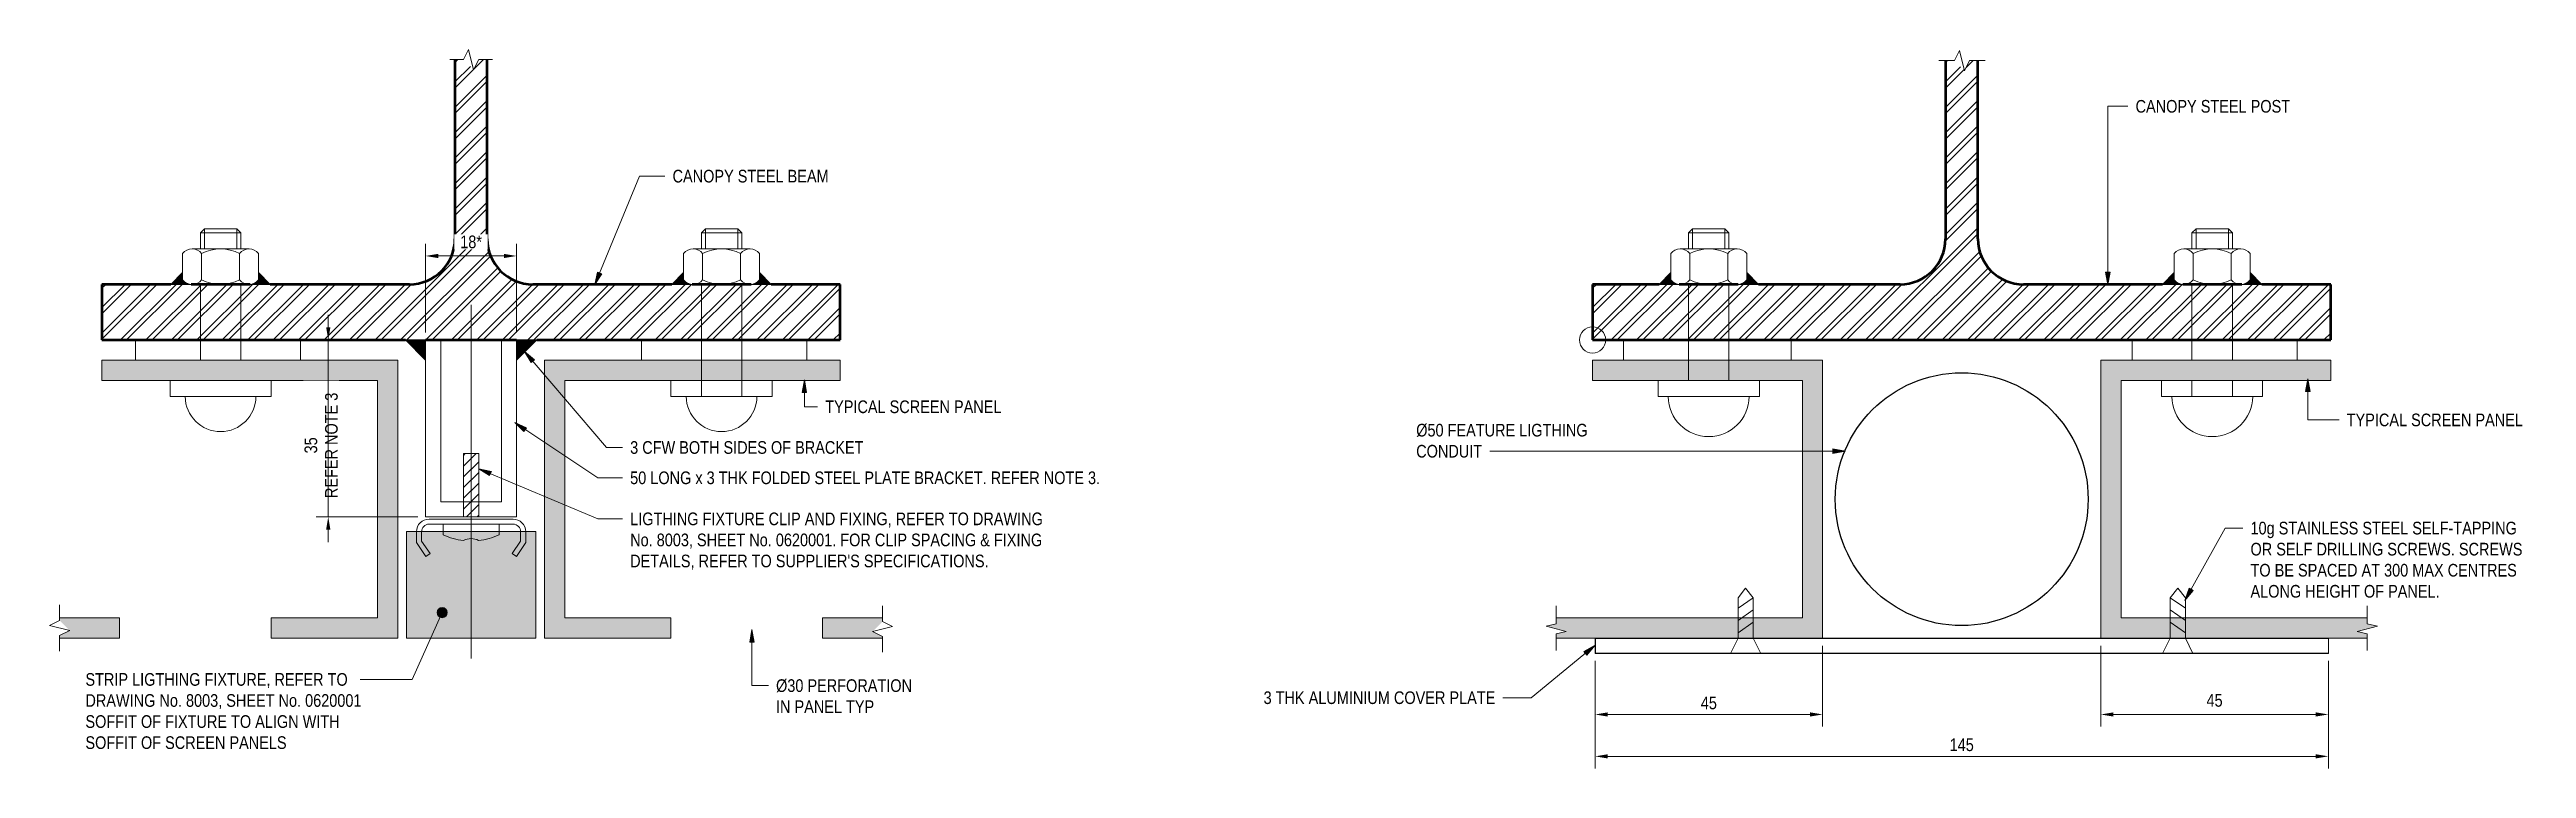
# Model space of a CAD drawing. Header units: metres. Extents: x 10.376 to 11.023, y 2.657 to 3.284.
# Drawn here: x 10.3763 to 10.8661, y 3.1414 to 3.2836 of the extents above; entities outside this region: 3.
import ezdxf

# ---------------------------------------------------------------- set-up
doc = ezdxf.new("R2010")
doc.units = ezdxf.units.M
doc.linetypes.add('JacobsCenter', pattern=[0.015000000000000001, 0.009000000000000001, -0.0015, 0.003, -0.0015])
doc.layers.get('Defpoints').update_dxf_attribs({"color": 41})
for name, color, linetype, lineweight in [('A-ANNO-DIMS', 7, 'Continuous', 9), ('A-ANNO-NOTE', 7, 'Continuous', 13), ('A-DETL', 7, 'Continuous', 13), ('A-DETL-GENF', 7, 'Continuous', 9), ('A-DETL-THIN', 7, 'Continuous', 9), ('G-ANNO-TEXT', 7, 'Continuous', 9)]:
    doc.layers.add(name, color=color, linetype=linetype, lineweight=lineweight)
doc.styles.add('Arial Narrow', font='ARIALN.TTF', dxfattribs={"height": 0.0025})
doc.styles.add('Arial Narrow_1', font='ARIALN.TTF', dxfattribs={"height": 0.0035})
doc.styles.add('Arial Narrow_2', font='ARIALN.TTF', dxfattribs={"height": 0.005})
doc.dimstyles.new('Dimension_Standard_O__mm_', dxfattribs={"dimscale": 0.3048, "dimtxt": 0.002558577434045649, "dimasz": 0.008202099737532808, "dimexe": 0.007874015748031494, "dimexo": 0.004921259842519685, "dimgap": 0.004921259842519685, "dimtad": 1, "dimdec": 0, "dimlfac": 1000, "dimzin": 0, "dimdsep": 46, "dimtxsty": 'Arial Narrow', "dimsah": 1, "dimcen": 0.09, "dimaunit": 1, "dimadec": 4, "dimazin": 0, "dimtfac": 1, "dimtdec": 4, "dimtix": 1, "dimtmove": 2, "dimatfit": 3, "dimfxl": 1, "dimtvp": 1, "dimtfill": 1, "dimtolj": 1, "dimtzin": 0, "dimlwd": 18, "dimlwe": 18, "dimarcsym": 2})
doc.dimstyles.new('Dimension_Standard_O__mm__1', dxfattribs={"dimscale": 0.3048, "dimtxt": 0.002558577434045649, "dimasz": 0.008202099737532808, "dimexe": 0.007874015748031494, "dimexo": 0.004921259842519685, "dimgap": 0.004921259842519685, "dimtad": 1, "dimdec": 0, "dimlfac": 1000, "dimzin": 0, "dimdsep": 46, "dimtxsty": 'Arial Narrow', "dimsah": 1, "dimcen": 0.09, "dimaunit": 1, "dimadec": 4, "dimazin": 0, "dimtfac": 1, "dimtdec": 4, "dimtix": 1, "dimtmove": 0, "dimatfit": 3, "dimfxl": 1, "dimtvp": 1, "dimtfill": 1, "dimtolj": 1, "dimtzin": 0, "dimlwd": 18, "dimlwe": 18, "dimarcsym": 2})
doc.dimstyles.new('Dimension_Standard_T__mm_', dxfattribs={"dimscale": 0.3048, "dimtxt": 0.002558577434045649, "dimasz": 0.008202099737532808, "dimexe": 0.007874015748031494, "dimexo": 0.004921259842519685, "dimgap": 0.003280839895013123, "dimtad": 1, "dimdec": 0, "dimlfac": 1000, "dimzin": 0, "dimdsep": 46, "dimtxsty": 'Arial Narrow', "dimsah": 1, "dimcen": 0.09, "dimaunit": 1, "dimadec": 4, "dimazin": 0, "dimtfac": 1, "dimtdec": 4, "dimtix": 1, "dimtmove": 0, "dimatfit": 3, "dimfxl": 1, "dimtvp": 1, "dimtolj": 1, "dimtzin": 0, "dimlwd": 18, "dimlwe": 18, "dimarcsym": 2})

msp = doc.modelspace()

# ---------------------------------------------------------------- texts
at = {"layer": 'G-ANNO-TEXT', "attachment_point": 1, "bg_fill": 3, "box_fill_scale": 1, "bg_fill_color": 256, "bg_fill_true_color": 13158600, "bg_fill_transparency": 0}
for s, insert, char_height, style in [('NOTES', (10.88590578125038, 2.672454096983703), 0.005, 'Arial Narrow_2'), ('1.', (10.88590578125038, 2.661330394393743), 0.0035, 'Arial Narrow_1'), ('FOR GENERAL NOTES, REFER TO SHEET No. 2873005 TO 2873010.', (10.89390942708371, 2.661330394393743), 0.0035, 'Arial Narrow_1')]:
    msp.add_mtext(s, dxfattribs=dict(at, insert=insert, char_height=char_height, style=style))

# ---------------------------------------------------------------- blocks, each defined once
blk = doc.blocks.new('BreakLine - BreakLine-6987891-2873235 - DETAIL D')
at = {"layer": 'A-DETL-GENF', "lineweight": 13}
for p, q in [((0, 0), (0.001699999999999745, 0)), ((0.004699999999999054, 0), (0.006399999999998545, 0))]:
    blk.add_line(p, q, dxfattribs=at)
blk = doc.blocks.new('BreakLine - BreakLine-6987892-2873235 - DETAIL D')
at = {"layer": 'A-DETL-GENF', "lineweight": 13}
for p, q in [((0, 0), (0.002096086571451573, 0)), ((0.005096086571451552, 0), (0.007192173142901854, 0))]:
    blk.add_line(p, q, dxfattribs=at)
blk = doc.blocks.new('BreakLine - BreakLine-6987893-2873235 - DETAIL D')
at = {"layer": 'A-DETL-GENF', "lineweight": 13}
for p, q in [((0, 0), (0.002096086571451573, 0)), ((0.005096086571450875, 0), (0.007192173142901854, 0))]:
    blk.add_line(p, q, dxfattribs=at)
blk = doc.blocks.new('BreakLine - BreakLine-6985422-2873235 - DETAIL E')
at = {"layer": 'A-DETL-GENF', "lineweight": 13}
for p, q in [((0, 0), (0.002053651109815217, 0)), ((0.00505365110981451, 0), (0.00710730221962998, 0))]:
    blk.add_line(p, q, dxfattribs=at)
blk = doc.blocks.new('DIMBLOCK1-2873235 - DETAIL D')
at = {"layer": 'A-ANNO-DIMS', "color": 0, "lineweight": 18, "transparency": 16777216}
for p, q in [((10.43146033274157, 3.228628189625215), (10.43146033274157, 3.231128189625215)), ((10.43119256578859, 3.226128189625215), (10.43386033274157, 3.226128189625215)), ((10.44920582557983, 3.191128189625215), (10.42906033274157, 3.191128189625215)), ((10.43146033274157, 3.188628189625215), (10.43146033274157, 3.186128189625215))]:
    blk.add_line(p, q, dxfattribs=at)
at = {"layer": 'A-ANNO-DIMS', "color": 0, "transparency": 16777216}
blk.add_solid([(10.4310436660749, 3.228628189625215), (10.43187699940823, 3.228628189625215), (10.43146033274157, 3.226128189625215)], dxfattribs=at)
at = {"layer": 'Defpoints', "color": 0, "transparency": 16777216}
for p in [(10.42969256578859, 3.226128189625215), (10.43146033274157, 3.226128189625215), (10.45070582557983, 3.191128189625215)]:
    blk.add_point(p, dxfattribs=at)
at = {"layer": 'A-ANNO-DIMS', "color": 0, "lineweight": 18, "transparency": 16777216, "insert": (10.43006264395088, 3.20527400757619), "char_height": 0.0025, "width": 0.02504969144951359, "attachment_point": 5, "rotation": 89.99999999999991, "line_spacing_factor": 0.9746961653507233, "style": 'Arial Narrow', "bg_fill": 3, "box_fill_scale": 1.1, "bg_fill_color": 256, "bg_fill_true_color": 13158600, "bg_fill_transparency": 0}
blk.add_mtext('\\A1;35\\PREFER NOTE 3', dxfattribs=at)
at = {"layer": 'A-ANNO-DIMS', "color": 0, "lineweight": 18, "transparency": 16777216}
blk.add_line((10.43146033274157, 3.191128189625215), (10.43146033274157, 3.226128189625215), dxfattribs=at)
at = {"layer": 'A-ANNO-DIMS', "color": 0, "transparency": 16777216}
blk.add_solid([(10.4310436660749, 3.188628189625215), (10.43187699940823, 3.188628189625215), (10.43146033274157, 3.191128189625215)], dxfattribs=at)
blk = doc.blocks.new('DIMBLOCK2-2873235 - DETAIL D')
at = {"layer": 'A-ANNO-DIMS', "color": 0, "lineweight": 18, "transparency": 16777216}
for p, q in [((10.45070582557983, 3.227628189625213), (10.45070582557983, 3.245141377901597)), ((10.45320582557983, 3.242741377901597), (10.46620582557983, 3.242741377901597)), ((10.46870582557983, 3.227628189625213), (10.46870582557983, 3.245141377901597))]:
    blk.add_line(p, q, dxfattribs=at)
at = {"layer": 'A-ANNO-DIMS', "color": 0, "transparency": 16777216}
for points in [[(10.45320582557983, 3.243158044568264), (10.45320582557983, 3.24232471123493), (10.45070582557983, 3.242741377901597)], [(10.46620582557983, 3.243158044568264), (10.46620582557983, 3.24232471123493), (10.46870582557983, 3.242741377901597)]]:
    blk.add_solid(points, dxfattribs=at)
at = {"layer": 'Defpoints', "color": 0, "transparency": 16777216}
for p in [(10.46870582557983, 3.242741377901597), (10.45070582557983, 3.226128189625213), (10.46870582557983, 3.226128189625213)]:
    blk.add_point(p, dxfattribs=at)
at = {"layer": 'A-ANNO-DIMS', "color": 0, "lineweight": 18, "transparency": 16777216, "insert": (10.45970582557983, 3.245517810370901), "char_height": 0.0025, "width": 0.006091851033442021, "attachment_point": 5, "style": 'Arial Narrow', "bg_fill": 3, "box_fill_scale": 1.1, "bg_fill_color": 256, "bg_fill_true_color": 13158600, "bg_fill_transparency": 0}
blk.add_mtext('\\A1;18*', dxfattribs=at)
blk = doc.blocks.new('DIMBLOCK3-2873235 - DETAIL E')
at = {"layer": 'A-ANNO-DIMS', "color": 0, "lineweight": 18, "transparency": 16777216}
for p, q in [((10.68197074216244, 3.162628189625213), (10.68197074216244, 3.141359692042163)), ((10.82697074216244, 3.162628189625213), (10.82697074216244, 3.141359692042163)), ((10.68447074216244, 3.143759692042163), (10.82447074216244, 3.143759692042163))]:
    blk.add_line(p, q, dxfattribs=at)
at = {"layer": 'A-ANNO-DIMS', "color": 0, "transparency": 16777216}
for points in [[(10.68447074216244, 3.14417635870883), (10.68447074216244, 3.143343025375496), (10.68197074216244, 3.143759692042163)], [(10.82447074216244, 3.14417635870883), (10.82447074216244, 3.143343025375496), (10.82697074216244, 3.143759692042163)]]:
    blk.add_solid(points, dxfattribs=at)
at = {"layer": 'Defpoints', "color": 0, "transparency": 16777216}
for p in [(10.68197074216244, 3.164128189625213), (10.82697074216244, 3.164128189625213), (10.82697074216244, 3.143759692042163)]:
    blk.add_point(p, dxfattribs=at)
at = {"layer": 'A-ANNO-DIMS', "color": 0, "lineweight": 18, "transparency": 16777216, "insert": (10.75447074216244, 3.146036124511467), "char_height": 0.0025, "width": 0.005701972567301731, "attachment_point": 5, "style": 'Arial Narrow'}
blk.add_mtext('\\A1;145', dxfattribs=at)
blk = doc.blocks.new('DIMBLOCK4-2873235 - DETAIL E')
at = {"layer": 'A-ANNO-DIMS', "color": 0, "lineweight": 18, "transparency": 16777216}
for p, q in [((10.72697074216244, 3.165628189625213), (10.72697074216244, 3.149645181418897)), ((10.68197074216244, 3.162628189625213), (10.68197074216244, 3.149645181418897)), ((10.68447074216244, 3.152045181418897), (10.72447074216245, 3.152045181418897))]:
    blk.add_line(p, q, dxfattribs=at)
at = {"layer": 'A-ANNO-DIMS', "color": 0, "transparency": 16777216}
for points in [[(10.68447074216244, 3.152461848085564), (10.68447074216244, 3.151628514752231), (10.68197074216244, 3.152045181418897)], [(10.72447074216245, 3.152461848085564), (10.72447074216245, 3.151628514752231), (10.72697074216244, 3.152045181418897)]]:
    blk.add_solid(points, dxfattribs=at)
at = {"layer": 'Defpoints', "color": 0, "transparency": 16777216}
for p in [(10.68197074216244, 3.164128189625213), (10.72697074216244, 3.167128189625213), (10.72697074216244, 3.152045181418897)]:
    blk.add_point(p, dxfattribs=at)
at = {"layer": 'A-ANNO-DIMS', "color": 0, "lineweight": 18, "transparency": 16777216, "insert": (10.70447074216244, 3.154316497926401), "char_height": 0.0025, "width": 0.003801315044867821, "attachment_point": 5, "style": 'Arial Narrow'}
blk.add_mtext('\\A1;45', dxfattribs=at)
blk = doc.blocks.new('DIMBLOCK5-2873235 - DETAIL E')
at = {"layer": 'A-ANNO-DIMS', "color": 0, "lineweight": 18, "transparency": 16777216}
for p, q in [((10.78197074216244, 3.165628189625213), (10.78197074216244, 3.149645181418897)), ((10.82697074216244, 3.162628189625213), (10.82697074216244, 3.149645181418897)), ((10.78447074216244, 3.152045181418897), (10.82447074216244, 3.152045181418897))]:
    blk.add_line(p, q, dxfattribs=at)
at = {"layer": 'A-ANNO-DIMS', "color": 0, "transparency": 16777216}
for points in [[(10.78447074216244, 3.152461848085564), (10.78447074216244, 3.151628514752231), (10.78197074216244, 3.152045181418897)], [(10.82447074216244, 3.152461848085564), (10.82447074216244, 3.151628514752231), (10.82697074216244, 3.152045181418897)]]:
    blk.add_solid(points, dxfattribs=at)
at = {"layer": 'Defpoints', "color": 0, "transparency": 16777216}
for p in [(10.78197074216244, 3.167128189625213), (10.82697074216244, 3.164128189625213), (10.82697074216244, 3.152045181418897)]:
    blk.add_point(p, dxfattribs=at)
at = {"layer": 'A-ANNO-DIMS', "color": 0, "lineweight": 18, "transparency": 16777216, "insert": (10.80447074216244, 3.154816497926401), "char_height": 0.0025, "width": 0.003801315044867821, "attachment_point": 5, "style": 'Arial Narrow', "bg_fill": 3, "box_fill_scale": 1.1, "bg_fill_color": 256, "bg_fill_true_color": 13158600, "bg_fill_transparency": 0}
blk.add_mtext('\\A1;45', dxfattribs=at)

# ---------------------------------------------------------------- dimensions: what is measured, and where the dimension line sits
at = {"layer": 'A-ANNO-DIMS', "lineweight": 18}
for base, p2, override, picture, middle in [((10.72697074216244, 3.152045181418897), (10.72697074216244, 3.167128189625213), {"dimpost": '<>', "dimfxl": 0.04509988913512041}, 'DIMBLOCK4-2873235 - DETAIL E', (10.70447074216244, 3.154316497926401)), ((10.82697074216244, 3.143759692042163), (10.82697074216244, 3.164128189625213), {"dimpost": '<>', "dimfxl": 0.1449999999999996}, 'DIMBLOCK3-2873235 - DETAIL E', (10.75447074216244, 3.146036124511467))]:
    dim = msp.add_linear_dim(base=base, p1=(10.68197074216244, 3.164128189625213), p2=p2, dimstyle='Dimension_Standard_T__mm_', override=override, dxfattribs=at)
    dim.commit()
    dim.dimension.update_dxf_attribs({"geometry": picture, "text_midpoint": middle})

# ---------------------------------------------------------------- hatches: boundary and pattern name
at = {"layer": 'A-DETL-GENF'}
h = msp.add_hatch(dxfattribs=at)
h.set_pattern_fill('FP_1', color=256, style=0, pattern_type=2)
h.set_pattern_definition([(45, (0, 0), (-0.00251730014102411, 0.00251730014102411), []), (45, (0, 0.00381), (-0.00251730014102411, 0.00251730014102411), [])])
h.paths.add_polyline_path([(10.53270582557984, 3.226128189625217), (10.53270582557984, 3.237128189625216), (10.47190582557984, 3.237128189625216), (10.4707212970254, 3.237207468877023), (10.46957645417392, 3.237434857188614), (10.46846205172843, 3.237814184087386), (10.46740582557984, 3.238333960991156), (10.46642757250258, 3.238988791216088), (10.46554186454916, 3.239764228594537), (10.46476642717071, 3.240649936547958), (10.46411159694578, 3.241628189625216), (10.46359182004201, 3.242684415773801), (10.46321249314324, 3.243798818219293), (10.46298510483165, 3.244943661070774), (10.46290582557984, 3.246128189625216), (10.46290582557984, 3.281583191476116), (10.46120582557984, 3.281583191476116), (10.46020582557984, 3.27958319147612), (10.45820582557984, 3.281583191476116), (10.45650582557984, 3.281583191476116), (10.45650582557984, 3.246128189625216), (10.45642654632804, 3.244943661070774), (10.45619915801644, 3.243798818219293), (10.45581983111767, 3.242684415773801), (10.4553000542139, 3.241628189625216), (10.45464522398897, 3.240649936547958), (10.45386978661052, 3.239764228594537), (10.4529840786571, 3.238988791216088), (10.45200582557984, 3.238333960991156), (10.45094959943126, 3.237814184087386), (10.44983519698576, 3.237434857188614), (10.44869035413428, 3.237207468877023), (10.44750582557984, 3.237128189625216), (10.38670582557984, 3.237128189625217), (10.38670582557984, 3.226128189625218), (10.49506124287271, 3.226128189625217)])
h = msp.add_hatch(dxfattribs=at)
h.set_pattern_fill('FP_1', color=256, style=0, pattern_type=2)
h.set_pattern_definition([(45, (0.2947649165826187, 0), (-0.00251730014102411, 0.00251730014102411), []), (45, (0.2947649165826187, 0.00381), (-0.00251730014102411, 0.00251730014102411), [])])
h.paths.add_polyline_path([(10.82747074216246, 3.226128189625216), (10.82747074216246, 3.237128189625216), (10.76667074216246, 3.237128189625216), (10.76548621360802, 3.237207468877023), (10.76434137075653, 3.237434857188614), (10.76322696831105, 3.237814184087386), (10.76217074216246, 3.238333960991156), (10.7611924890852, 3.238988791216087), (10.76030678113178, 3.239764228594537), (10.75953134375333, 3.240649936547957), (10.7588765135284, 3.241628189625215), (10.75835673662463, 3.242684415773801), (10.75797740972586, 3.243798818219293), (10.75775002141427, 3.244943661070773), (10.75767074216246, 3.246128189625216), (10.75767074216246, 3.281379674915885), (10.75602993161128, 3.281379674915885), (10.75502993161128, 3.279379674915889), (10.75302993161128, 3.281379674915885), (10.75127074216246, 3.281379674915885), (10.75127074216246, 3.246128189625216), (10.75119146291065, 3.244943661070773), (10.75096407459906, 3.243798818219293), (10.75058474770029, 3.242684415773801), (10.75006497079652, 3.241628189625215), (10.74941014057159, 3.240649936547957), (10.74863470319314, 3.239764228594537), (10.74774899523972, 3.238988791216087), (10.74677074216246, 3.238333960991156), (10.74571451601387, 3.237814184087386), (10.74460011356838, 3.237434857188614), (10.7434552707169, 3.237207468877023), (10.74227074216246, 3.237128189625216), (10.68147074216246, 3.237128189625217), (10.68147074216246, 3.226128189625218), (10.81383096419244, 3.226128189625216)])
for points in [[(10.40434622497047, 3.237128189625216), (10.40385225258315, 3.237190151627505), (10.40338888771403, 3.237372198344646), (10.40298484137818, 3.237663049797532), (10.4026651490956, 3.238044684247776), (10.4026651490956, 3.239447113750349), (10.40034622497047, 3.237128189625217)], [(10.41999517918833, 3.237128189625216), (10.4176762550632, 3.239447113750349), (10.4176762550632, 3.238044684247776), (10.41735656278061, 3.237663049797532), (10.41695251644476, 3.237372198344646), (10.41648915157564, 3.237190151627505), (10.41599517918833, 3.237128189625217)], [(10.49941709390763, 3.237128189625216), (10.50341709390763, 3.237128189625216), (10.50292312152031, 3.237190151627504), (10.50245975665119, 3.237372198344645), (10.50205571031535, 3.237663049797532), (10.50173601803276, 3.238044684247775), (10.50173601803276, 3.239447113750349)], [(10.51506604812549, 3.237128189625216), (10.51906604812549, 3.237128189625216), (10.51674712400036, 3.239447113750349), (10.51674712400036, 3.238044684247775), (10.51642743171777, 3.237663049797532), (10.51602338538193, 3.237372198344645), (10.5155600205128, 3.237190151627504)], [(10.69461456126939, 3.237128189625216), (10.69861456126939, 3.237128189625216), (10.69812058888207, 3.237190151627504), (10.69765722401295, 3.237372198344645), (10.6972531776771, 3.237663049797531), (10.69693348539452, 3.238044684247775), (10.69693348539452, 3.239447113750348)], [(10.71426351548725, 3.237128189625216), (10.71194459136211, 3.239447113750348), (10.71194459136211, 3.238044684247775), (10.71162489907953, 3.237663049797531), (10.71122085274368, 3.237372198344645), (10.71075748787456, 3.237190151627504), (10.71026351548725, 3.237128189625216)], [(10.79418200997458, 3.237128189625216), (10.79818200997458, 3.237128189625216), (10.79768803758726, 3.237190151627504), (10.79722467271814, 3.237372198344645), (10.7968206263823, 3.237663049797531), (10.79650093409971, 3.238044684247775), (10.79650093409971, 3.239447113750348)], [(10.81383096419244, 3.237128189625216), (10.81151204006731, 3.239447113750348), (10.81151204006731, 3.238044684247775), (10.81119234778472, 3.237663049797531), (10.81078830144888, 3.237372198344645), (10.81032493657976, 3.237190151627504), (10.80983096419244, 3.237128189625216)], [(10.45070582557984, 3.222128189625217), (10.45070582557984, 3.226128189625217), (10.44670582557984, 3.226128189625217)], [(10.46870582557984, 3.222128189625217), (10.47270582557984, 3.226128189625217), (10.46870582557984, 3.226128189625217)]]:
    msp.add_hatch(color=256, dxfattribs=at).paths.add_polyline_path(points)
at = {"layer": 'A-DETL-GENF', "true_color": 0xc0c0c0}
h = msp.add_hatch(color=9, dxfattribs=at)
h.paths.add_polyline_path([(10.38034527749319, 3.167128189625217), (10.3901985234067, 3.167128189625217), (10.3901985234067, 3.171128189625216), (10.3783452774932, 3.171128189625216), (10.37835103070301, 3.170648402734789), (10.38034527749319, 3.1686541559446), (10.3783452774932, 3.1676541559446), (10.3783452774932, 3.167128189625217)])
h.paths.add_polyline_path([(10.42019852340669, 3.167128189625217), (10.4451985234067, 3.167128189625217), (10.4451985234067, 3.222128189625217), (10.38670582557984, 3.222128189625217), (10.38670582557984, 3.218128189625216), (10.44119852340669, 3.218128189625216), (10.44119852340669, 3.171128189625216), (10.42019852340669, 3.171128189625216)])
h = msp.add_hatch(color=9, dxfattribs=at)
h.paths.add_polyline_path([(10.49506124287271, 3.167128189625217), (10.49921312775298, 3.167128189625217), (10.49921312775298, 3.171128189625216), (10.47821312775298, 3.171128189625216), (10.47821312775298, 3.218128189625216), (10.53270582557984, 3.218128189625216), (10.53270582557984, 3.222128189625217), (10.47421312775298, 3.222128189625217), (10.47421312775298, 3.167128189625217)])
h.paths.add_polyline_path([(10.52921312775298, 3.167128189625217), (10.54106637366648, 3.167128189625217), (10.54106637366648, 3.167438353053764), (10.53906637366648, 3.168438353053764), (10.54106637366648, 3.170438353053764), (10.54106637366648, 3.171128189625216), (10.52921312775298, 3.171128189625216)])
for points in [[(10.67427199107427, 3.167128189625217), (10.72697074216246, 3.167128189625217), (10.72697074216246, 3.222128189625217), (10.68147074216246, 3.222128189625217), (10.68147074216246, 3.218128189625216), (10.72297074216246, 3.218128189625216), (10.72297074216246, 3.171128189625217), (10.67427199107427, 3.171128189625217), (10.67427199107427, 3.16998156900565), (10.67227199107427, 3.16948156900565), (10.67627199107426, 3.16848156900565), (10.67427199107427, 3.16798156900565)], [(10.83466949325065, 3.167128189625217), (10.83466949325065, 3.16798156900565), (10.83266949325065, 3.16848156900565), (10.83666949325065, 3.16948156900565), (10.83466949325065, 3.16998156900565), (10.83466949325065, 3.171128189625217), (10.78597074216246, 3.171128189625217), (10.78597074216246, 3.218128189625216), (10.82747074216246, 3.218128189625216), (10.82747074216246, 3.222128189625217), (10.78197074216246, 3.222128189625217), (10.78197074216246, 3.167128189625217)]]:
    msp.add_hatch(color=9, dxfattribs=at).paths.add_polyline_path(points)
at = {"layer": 'A-DETL-GENF'}
h = msp.add_hatch(dxfattribs=at)
h.set_pattern_fill('FP_2', color=256, style=0, pattern_type=2)
h.set_pattern_definition([(45, (0, 0), (-0.001060660171779821, 0.001060660171779821), [])])
h.paths.add_polyline_path([(10.46120582557984, 3.191128189625217), (10.46120582557984, 3.203643906760602), (10.45820582557984, 3.203643906760602), (10.45820582557984, 3.191128189625217)])
at = {"layer": 'A-DETL-GENF', "true_color": 0x808080}
msp.add_hatch(color=8, dxfattribs=at).paths.add_polyline_path([(10.47248358741889, 3.167128189625217), (10.47248358741889, 3.188250361237333), (10.44692806374079, 3.188250361237333), (10.44692806374079, 3.167128189625217)])
at = {"layer": 'G-ANNO-TEXT'}
for points in [[(10.48417523193734, 3.237070160163607), (10.48553153597262, 3.239216030474148), (10.48471580995967, 3.239550501960126)], [(10.78336047984437, 3.237027561162132), (10.78380129729614, 3.239527561162132), (10.7829196623926, 3.239527561162132)], [(10.47026842491501, 3.223836878325801), (10.47155685697375, 3.221649582539724), (10.47222725423124, 3.222222162333544)], [(10.52562084237688, 3.218266964538818), (10.52518002492511, 3.215766964538818), (10.52606165982865, 3.215766964538818)], [(10.82290503899608, 3.218453497163451), (10.82246422154431, 3.215953497163451), (10.82334585644785, 3.215953497163451)], [(10.4683224172158, 3.209782352389793), (10.4701610032256, 3.208031946291099), (10.47064879706664, 3.208766342146061)], [(10.73151384820989, 3.204118244528512), (10.72901384820989, 3.204559061980283), (10.72901384820989, 3.203677427076741)], [(10.46123378290163, 3.200661817075408), (10.46336620475591, 3.199284465609302), (10.46370868592835, 3.20009686129471)], [(10.79861925893006, 3.17459924088371), (10.80021786880745, 3.176571236442959), (10.79944699863155, 3.176999067338345)], [(10.51525055482816, 3.168826039599057), (10.51480973737639, 3.166326039599057), (10.51569137227993, 3.166326039599057)], [(10.68198005901989, 3.165727031843891), (10.67976683448517, 3.16448366657788), (10.68032556422296, 3.163801683305904)]]:
    msp.add_hatch(color=256, dxfattribs=at).paths.add_polyline_path(points)
h = msp.add_hatch(color=256, dxfattribs=at)
edge = h.paths.add_edge_path()
edge.add_arc((10.45397747007486, 3.172190008327169), 0.0009999999999980966, 0, 360)

# ---------------------------------------------------------------- linework, layer by layer
at = {"layer": 'A-ANNO-NOTE'}
for p, q in [((10.45820582557983, 3.281583191476116), (10.45920582557983, 3.283583191476116)), ((10.45920582557983, 3.283583191476116), (10.46020582557983, 3.279583191476116)), ((10.75302993161126, 3.281379674915885), (10.75402993161126, 3.283379674915885)), ((10.75402993161126, 3.283379674915885), (10.75502993161126, 3.279379674915885)), ((10.45650582557983, 3.281583191476115), (10.45550582557983, 3.281583191476115)), ((10.46120582557983, 3.281583191476116), (10.46020582557983, 3.279583191476116)), ((10.46290582557983, 3.281583191476115), (10.46390582557983, 3.281583191476115)), ((10.75097628050145, 3.281379674915883), (10.74997628050145, 3.281379674915883)), ((10.75602993161126, 3.281379674915885), (10.75502993161126, 3.279379674915885)), ((10.75808358272108, 3.281379674915883), (10.75908358272108, 3.281379674915883)), ((10.37834527749318, 3.170654155944595), (10.37634527749318, 3.169654155944595)), ((10.37634527749318, 3.169654155944595), (10.38034527749318, 3.168654155944596)), ((10.37834527749318, 3.172750242516047), (10.37834527749318, 3.173750242516046)), ((10.54306637366647, 3.16943835305376), (10.53906637366647, 3.168438353053761)), ((10.54106637366647, 3.172534439625212), (10.54106637366647, 3.173534439625211)), ((10.54106637366647, 3.17043835305376), (10.54306637366647, 3.16943835305376)), ((10.37834527749318, 3.167654155944596), (10.38034527749318, 3.168654155944596)), ((10.37834527749318, 3.165558069373145), (10.37834527749318, 3.164558069373145)), ((10.54106637366647, 3.167438353053761), (10.53906637366647, 3.168438353053761)), ((10.54106637366647, 3.16534226648231), (10.54106637366647, 3.16434226648231))]:
    msp.add_line(p, q, dxfattribs=at)
at = {"layer": 'A-DETL', "lineweight": 50}
for p, q in [((10.45650582557983, 3.281583191476112), (10.45650582557983, 3.246128189625212)), ((10.46290582557983, 3.246128189625212), (10.46290582557983, 3.281583191476112)), ((10.75127074216245, 3.281379674915881), (10.75127074216245, 3.246128189625212)), ((10.75767074216245, 3.246128189625212), (10.75767074216245, 3.281379674915881)), ((10.40034622497046, 3.237128189625213), (10.38670582557983, 3.237128189625213)), ((10.38670582557983, 3.237128189625213), (10.38670582557983, 3.226128189625213)), ((10.41599517918831, 3.237128189625213), (10.40434622497045, 3.237128189625213)), ((10.44750582557983, 3.237128189625212), (10.41999517918832, 3.237128189625212)), ((10.49941709390762, 3.237128189625213), (10.47190582557983, 3.237128189625213)), ((10.51506604812547, 3.237128189625212), (10.50341709390761, 3.237128189625212)), ((10.53270582557983, 3.237128189625212), (10.51906604812548, 3.237128189625212)), ((10.53270582557983, 3.226128189625213), (10.53270582557983, 3.237128189625212)), ((10.69461456126937, 3.237128189625213), (10.68147074216245, 3.237128189625213)), ((10.68147074216245, 3.237128189625213), (10.68147074216245, 3.226128189625213)), ((10.71026351548723, 3.237128189625213), (10.69861456126937, 3.237128189625213)), ((10.74227074216245, 3.237128189625212), (10.71426351548723, 3.237128189625212)), ((10.79418200997457, 3.237128189625213), (10.76667074216245, 3.237128189625213)), ((10.80983096419243, 3.237128189625212), (10.79818200997456, 3.237128189625212)), ((10.82747074216245, 3.237128189625212), (10.81383096419243, 3.237128189625212)), ((10.82747074216245, 3.226128189625213), (10.82747074216245, 3.237128189625212)), ((10.38670582557983, 3.226128189625213), (10.44670582557982, 3.226128189625213)), ((10.45070582557983, 3.226128189625213), (10.46870582557983, 3.226128189625213)), ((10.47270582557983, 3.226128189625213), (10.53270582557983, 3.226128189625213)), ((10.68147074216245, 3.226128189625213), (10.82747074216245, 3.226128189625213))]:
    msp.add_line(p, q, dxfattribs=at)
at = {"layer": 'A-DETL', "lineweight": 9}
for p, q in [((10.40266514909559, 3.239447113750345), (10.40034622497046, 3.237128189625212)), ((10.40266514909559, 3.238044684247772), (10.40266514909559, 3.239447113750345)), ((10.41999517918832, 3.237128189625212), (10.41767625506318, 3.239447113750345)), ((10.41767625506318, 3.239447113750345), (10.41767625506318, 3.238044684247772)), ((10.50173601803275, 3.239447113750344), (10.49941709390762, 3.237128189625212)), ((10.50173601803275, 3.238044684247771), (10.50173601803275, 3.239447113750344)), ((10.51906604812548, 3.237128189625212), (10.51674712400034, 3.239447113750344)), ((10.51674712400034, 3.239447113750344), (10.51674712400034, 3.238044684247771)), ((10.69693348539451, 3.239447113750344), (10.69461456126937, 3.237128189625212)), ((10.69693348539451, 3.238044684247771), (10.69693348539451, 3.239447113750344)), ((10.71426351548723, 3.237128189625212), (10.7119445913621, 3.239447113750344)), ((10.7119445913621, 3.239447113750344), (10.7119445913621, 3.238044684247771)), ((10.7965009340997, 3.239447113750344), (10.79418200997457, 3.237128189625212)), ((10.7965009340997, 3.238044684247771), (10.7965009340997, 3.239447113750344)), ((10.81383096419243, 3.237128189625212), (10.81151204006729, 3.239447113750344)), ((10.81151204006729, 3.239447113750344), (10.81151204006729, 3.238044684247771)), ((10.40034622497046, 3.237128189625213), (10.40434622497046, 3.237128189625213)), ((10.40617008117444, 3.237128189625213), (10.40617008117444, 3.222128189625213)), ((10.41417070104805, 3.237128189625213), (10.41417070104805, 3.222128189625213)), ((10.41599517918831, 3.237128189625213), (10.41999517918832, 3.237128189625213)), ((10.49941709390762, 3.237128189625212), (10.50341709390762, 3.237128189625212)), ((10.5052409501116, 3.237128189625212), (10.5052409501116, 3.214917610547052)), ((10.51324156998521, 3.237128189625212), (10.51324156998521, 3.214917610547052)), ((10.51506604812547, 3.237128189625212), (10.51906604812548, 3.237128189625212)), ((10.69353691788068, 3.237128189625213), (10.69461456126937, 3.237128189625213)), ((10.69461456126937, 3.237128189625212), (10.69861456126938, 3.237128189625212)), ((10.69861456126937, 3.237128189625213), (10.71026351548723, 3.237128189625212)), ((10.70043841798902, 3.237128189625213), (10.70043841798902, 3.218128189625212)), ((10.70843903786264, 3.237128189625212), (10.70843903786264, 3.218128189625212)), ((10.71026351548723, 3.237128189625212), (10.71426351548723, 3.237128189625212)), ((10.71426351548723, 3.237128189625212), (10.71534115784459, 3.237128189625212)), ((10.79418200997457, 3.237128189625212), (10.79818200997457, 3.237128189625212)), ((10.80000586669422, 3.237128189625213), (10.80000586669422, 3.222128189625213)), ((10.80800648656783, 3.237128189625212), (10.80800648656783, 3.222128189625213)), ((10.80983096419243, 3.237128189625212), (10.81383096419243, 3.237128189625212)), ((10.39334527749318, 3.226128189625213), (10.39334527749318, 3.222128189625213)), ((10.4259809909825, 3.226128189625213), (10.39334527749318, 3.226128189625213)), ((10.4259809909825, 3.222128189625213), (10.4259809909825, 3.226128189625213)), ((10.44670582557982, 3.226128189625213), (10.45070582557983, 3.222128189625213)), ((10.46870582557983, 3.222128189625213), (10.47270582557983, 3.226128189625213)), ((10.49343066017716, 3.226128189625213), (10.52606637366647, 3.226128189625213)), ((10.49343066017716, 3.222128189625213), (10.49343066017716, 3.226128189625213)), ((10.52606637366647, 3.226128189625213), (10.52606637366647, 3.222128189625213)), ((10.68761361430777, 3.226128189625213), (10.68761361430777, 3.222128189625213)), ((10.72074590756511, 3.226128189625214), (10.6881101940758, 3.226128189625214)), ((10.72074590756511, 3.222128189625213), (10.72074590756511, 3.226128189625214)), ((10.78819557675977, 3.226128189625214), (10.82083129024909, 3.226128189625214)), ((10.78819557675977, 3.222128189625213), (10.78819557675977, 3.226128189625214)), ((10.82083129024909, 3.226128189625214), (10.82083129024909, 3.222128189625213)), ((10.44519852340668, 3.222128189625213), (10.38670582557983, 3.222128189625213)), ((10.38670582557983, 3.222128189625213), (10.38670582557983, 3.218128189625212)), ((10.38670582557983, 3.218128189625212), (10.44119852340668, 3.218128189625212)), ((10.40019852340668, 3.218128189625212), (10.40019852340668, 3.214917610547052)), ((10.42019852340668, 3.214917610547052), (10.42019852340668, 3.218128189625212)), ((10.44119852340668, 3.218128189625212), (10.44119852340668, 3.171128189625212)), ((10.44519852340668, 3.167128189625212), (10.44519852340668, 3.222128189625213)), ((10.53270582557982, 3.222128189625213), (10.47421312775297, 3.222128189625213)), ((10.47421312775297, 3.222128189625213), (10.47421312775297, 3.167128189625212)), ((10.47821312775297, 3.171128189625212), (10.47821312775297, 3.218128189625212)), ((10.47821312775297, 3.218128189625212), (10.53270582557982, 3.218128189625212)), ((10.49921312775297, 3.218128189625212), (10.51921312775297, 3.218128189625212)), ((10.49921312775297, 3.214917610547052), (10.49921312775297, 3.218128189625212)), ((10.51921312775297, 3.218128189625212), (10.51921312775297, 3.214917610547052)), ((10.53270582557982, 3.218128189625212), (10.53270582557982, 3.222128189625213)), ((10.72697074216244, 3.222128189625213), (10.68147074216245, 3.222128189625213)), ((10.68147074216245, 3.222128189625213), (10.68147074216245, 3.218128189625212)), ((10.68147074216245, 3.218128189625212), (10.72297074216244, 3.218128189625212)), ((10.69446686022127, 3.218128189625212), (10.69446686022127, 3.214917610547053)), ((10.71446686022127, 3.218128189625212), (10.69446686022127, 3.218128189625212)), ((10.71446686022127, 3.214917610547053), (10.71446686022127, 3.218128189625212)), ((10.72297074216244, 3.218128189625212), (10.72297074216244, 3.171128189625213)), ((10.72697074216244, 3.167128189625213), (10.72697074216244, 3.222128189625213)), ((10.82747074216244, 3.222128189625213), (10.78197074216244, 3.222128189625213)), ((10.78197074216244, 3.222128189625213), (10.78197074216244, 3.167128189625213)), ((10.78597074216245, 3.171128189625213), (10.78597074216245, 3.218128189625212)), ((10.78597074216245, 3.218128189625212), (10.82747074216244, 3.218128189625212)), ((10.79397804433559, 3.214917610547053), (10.79397804433559, 3.218128189625212)), ((10.80000586669422, 3.218128189625212), (10.80000586669422, 3.214917610547053)), ((10.80800648656783, 3.218128189625212), (10.80800648656783, 3.214917610547053)), ((10.81397804433559, 3.218128189625212), (10.81397804433559, 3.214917610547053)), ((10.82747074216244, 3.218128189625212), (10.82747074216244, 3.222128189625213)), ((10.40019852340668, 3.214917610547052), (10.42019852340668, 3.214917610547052)), ((10.41817029820221, 3.214927019933081), (10.40217110492522, 3.214918895987038)), ((10.51921312775297, 3.214917610547052), (10.49921312775297, 3.214917610547052)), ((10.69446686022127, 3.214917610547053), (10.71446686022127, 3.214917610547053)), ((10.7124386350168, 3.214927019933081), (10.69643944173981, 3.214918895987039)), ((10.81397804433559, 3.214917610547053), (10.79397804433559, 3.214917610547053)), ((10.39019852340668, 3.171128189625212), (10.37834527749318, 3.171128189625212)), ((10.39019852340668, 3.167128189625212), (10.39019852340668, 3.171128189625212)), ((10.44119852340668, 3.171128189625212), (10.42019852340668, 3.171128189625212)), ((10.42019852340668, 3.171128189625212), (10.42019852340668, 3.167128189625212)), ((10.49921312775297, 3.171128189625212), (10.47821312775297, 3.171128189625212)), ((10.49921312775297, 3.167128189625212), (10.49921312775297, 3.171128189625212)), ((10.54106637366647, 3.171128189625212), (10.52921312775297, 3.171128189625212)), ((10.52921312775297, 3.171128189625212), (10.52921312775297, 3.167128189625212)), ((10.67427199107425, 3.169981569005647), (10.67227199107425, 3.169481569005646)), ((10.67227199107425, 3.169481569005646), (10.67627199107425, 3.168481569005646)), ((10.72297074216244, 3.171128189625213), (10.67427199107425, 3.171128189625213)), ((10.67427199107425, 3.171128189625213), (10.67427199107425, 3.169981569005647)), ((10.83466949325064, 3.171128189625213), (10.78597074216245, 3.171128189625213)), ((10.83266949325064, 3.168481569005646), (10.83666949325064, 3.169481569005646)), ((10.83466949325064, 3.169981569005647), (10.83466949325064, 3.171128189625213)), ((10.83666949325064, 3.169481569005646), (10.83466949325064, 3.169981569005647)), ((10.37834527749318, 3.167128189625212), (10.39019852340668, 3.167128189625212)), ((10.42019852340668, 3.167128189625212), (10.44519852340668, 3.167128189625212)), ((10.47421312775297, 3.167128189625212), (10.49921312775297, 3.167128189625212)), ((10.52921312775297, 3.167128189625212), (10.54106637366647, 3.167128189625212)), ((10.67627199107425, 3.168481569005646), (10.67427199107425, 3.167981569005646)), ((10.67427199107425, 3.167981569005646), (10.67427199107425, 3.167128189625213)), ((10.67427199107425, 3.167128189625213), (10.72697074216244, 3.167128189625213)), ((10.78197074216244, 3.167128189625213), (10.83466949325064, 3.167128189625213)), ((10.83466949325064, 3.167981569005646), (10.83266949325064, 3.168481569005646)), ((10.83466949325064, 3.167128189625213), (10.83466949325064, 3.167981569005646))]:
    msp.add_line(p, q, dxfattribs=at)
at = {"layer": 'A-DETL', "linetype": 'JacobsCenter', "lineweight": 9}
msp.add_line((10.45970582557983, 3.163100026997788), (10.45970582557983, 3.233100026997788), dxfattribs=at)
at = {"layer": 'A-DETL', "lineweight": 18}
for p, q in [((10.45070582557983, 3.226128189625213), (10.44670582557982, 3.226128189625213)), ((10.45070582557983, 3.222128189625213), (10.45070582557983, 3.226128189625213)), ((10.45070582557983, 3.226128189625213), (10.45070582557983, 3.191128189625213)), ((10.45370582557982, 3.226128189625213), (10.45370582557982, 3.194128189625213)), ((10.46570582557983, 3.194128189625213), (10.46570582557983, 3.226128189625213)), ((10.47270582557983, 3.226128189625213), (10.46870582557983, 3.226128189625213)), ((10.46870582557983, 3.226128189625213), (10.46870582557983, 3.222128189625213)), ((10.46870582557983, 3.191128189625213), (10.46870582557983, 3.226128189625213)), ((10.46120582557983, 3.203643906760597), (10.45820582557983, 3.203643906760597)), ((10.45820582557983, 3.203643906760597), (10.45820582557983, 3.191128189625213)), ((10.46120582557983, 3.191128189625213), (10.46120582557983, 3.203643906760597)), ((10.45370582557982, 3.194128189625213), (10.46570582557983, 3.194128189625213)), ((10.45070582557983, 3.191128189625213), (10.46870582557983, 3.191128189625213)), ((10.45370582557982, 3.18969318889304), (10.46570582557983, 3.18969318889304)), ((10.45416561902075, 3.18969318889304), (10.45416561902075, 3.187557894775393)), ((10.45820582557983, 3.191128189625213), (10.46120582557983, 3.191128189625213)), ((10.4652460321389, 3.187557894775393), (10.4652460321389, 3.18969318889304)), ((10.47248358741888, 3.188250361237329), (10.44692806374077, 3.188250361237329)), ((10.44692806374077, 3.188250361237329), (10.44692806374077, 3.167128189625212)), ((10.47248358741888, 3.167128189625212), (10.47248358741888, 3.188250361237329)), ((10.7117451259326, 3.177003189625212), (10.7102451259326, 3.175128189625212)), ((10.7132451259326, 3.175145282589097), (10.7102451259326, 3.173044659974468)), ((10.7102451259326, 3.175128189625212), (10.7102451259326, 3.167128189625212)), ((10.7117451259326, 3.177003189625212), (10.7132451259326, 3.175128189625212)), ((10.7132451259326, 3.175128189625212), (10.7132451259326, 3.167128189625212)), ((10.79719635839229, 3.177003189625212), (10.79569635839229, 3.175128189625212)), ((10.79569635839229, 3.175145282589097), (10.79869635839229, 3.173044659974468)), ((10.79569635839229, 3.175128189625212), (10.79569635839229, 3.167128189625212)), ((10.79719635839229, 3.177003189625212), (10.79869635839229, 3.175128189625212)), ((10.79869635839229, 3.175128189625212), (10.79869635839229, 3.167128189625212)), ((10.67227199107425, 3.169481569005646), (10.67427199107425, 3.169981569005647)), ((10.67627199107425, 3.168481569005646), (10.67227199107425, 3.169481569005646)), ((10.67427199107425, 3.169981569005647), (10.67427199107425, 3.173514206196151)), ((10.7132451259326, 3.172714341082671), (10.7102451259326, 3.170613718468042)), ((10.7132451259326, 3.170283399576245), (10.7102451259326, 3.168182776961616)), ((10.79569635839229, 3.172714341082671), (10.79869635839229, 3.170613718468042)), ((10.79569635839229, 3.170283399576245), (10.79869635839229, 3.168182776961616)), ((10.83266949325064, 3.168481569005646), (10.83666949325064, 3.169481569005646)), ((10.83466949325064, 3.169981569005647), (10.83466949325064, 3.173514206196151)), ((10.83666949325064, 3.169481569005646), (10.83466949325064, 3.169981569005647)), ((10.44692806374077, 3.167128189625212), (10.47248358741888, 3.167128189625212)), ((10.67427199107425, 3.167981569005646), (10.67627199107425, 3.168481569005646)), ((10.67427199107425, 3.164683160691662), (10.67427199107425, 3.167981569005646)), ((10.7152451259326, 3.164128189625213), (10.7082451259326, 3.164128189625213)), ((10.7102451259326, 3.167128189625212), (10.7087451259326, 3.164128189625213)), ((10.7132451259326, 3.167128189625212), (10.7147451259326, 3.164128189625213)), ((10.79369635839229, 3.164128189625213), (10.80069635839229, 3.164128189625213)), ((10.79569635839229, 3.167128189625212), (10.79419635839229, 3.164128189625213)), ((10.79869635839229, 3.167128189625212), (10.80019635839229, 3.164128189625213)), ((10.82697074216244, 3.167128189625212), (10.82697074216244, 3.164128189625213)), ((10.83466949325064, 3.167981569005646), (10.83266949325064, 3.168481569005646)), ((10.83466949325064, 3.164683160691662), (10.83466949325064, 3.167981569005646))]:
    msp.add_line(p, q, dxfattribs=at)
at = {"layer": 'A-DETL', "lineweight": 25}
for p, q in [((10.68147074216245, 3.226128189625213), (10.72947074216244, 3.226128189625213)), ((10.68197074216244, 3.167128189625213), (10.82697074216244, 3.167128189625212)), ((10.68197074216244, 3.167128189625213), (10.68197074216244, 3.164128189625213)), ((10.82697074216244, 3.164128189625213), (10.68197074216244, 3.164128189625213))]:
    msp.add_line(p, q, dxfattribs=at)
at = {"layer": 'A-DETL'}
for p, q in [((10.45970582557983, 3.190693188893041), (10.45140919761478, 3.190693188893041)), ((10.45970582557983, 3.18969318889304), (10.45140919761478, 3.18969318889304)), ((10.45970582557983, 3.190693188893041), (10.46800245354487, 3.190693188893041)), ((10.45970582557983, 3.18969318889304), (10.46800245354487, 3.18969318889304)), ((10.44890919761478, 3.18819318889304), (10.44890919761478, 3.186051789780183)), ((10.44890919761478, 3.186051789780184), (10.45075773875264, 3.183311214840507)), ((10.44990919761478, 3.18819318889304), (10.44990919761478, 3.186357520461641)), ((10.44990919761478, 3.186357520461642), (10.45158677632519, 3.183870407743977)), ((10.45158677632519, 3.183870407743977), (10.45075773875264, 3.183311214840506)), ((10.46950245354487, 3.186357520461642), (10.46782487483446, 3.183870407743977)), ((10.46782487483446, 3.183870407743977), (10.46865391240701, 3.183311214840506)), ((10.47050245354487, 3.186051789780184), (10.46865391240701, 3.183311214840507)), ((10.46950245354487, 3.18819318889304), (10.46950245354487, 3.186357520461642)), ((10.47050245354487, 3.18819318889304), (10.47050245354487, 3.186051789780184))]:
    msp.add_line(p, q, dxfattribs=at)
msp.add_circle((10.68147074216245, 3.226128189625213), 0.002593059771509587, dxfattribs=at)
at = {"layer": 'A-DETL', "lineweight": 25}
msp.add_circle((10.75447074216244, 3.194628189625213), 0.02500000000000036, dxfattribs=at)
at = {"layer": 'A-DETL', "lineweight": 50}
for centre, radius, start, end in [((10.44750582557983, 3.246128189625212), 0.00900000000000012, 269.9999999999982, 359.9999999999982), ((10.47190582557983, 3.246128189625212), 0.009000000000000341, 180.0000000000025, 269.9999999999996), ((10.74227074216245, 3.246128189625212), 0.00900000000000012, 269.9999999999982, 359.9999999999982), ((10.76667074216245, 3.246128189625212), 0.009000000000000341, 180.0000000000025, 269.9999999999996)]:
    msp.add_arc(centre, radius, start, end, dxfattribs=at)
at = {"layer": 'A-DETL', "lineweight": 9}
for centre, radius, start, end in [((10.40434622497045, 3.239128189625209), 0.001999999999997115, 212.8030318480313, 270.0000000000505), ((10.41599517918832, 3.239128189625209), 0.001999999999996655, 269.9999999999487, 327.1969681519747), ((10.50341709390761, 3.239128189625209), 0.001999999999996449, 212.8030318480395, 270.0000000000824), ((10.51506604812548, 3.239128189625209), 0.001999999999998149, 269.9999999999487, 327.1969681519827), ((10.69861456126937, 3.239128189625209), 0.001999999999997337, 212.8030318480014, 270.0000000000569), ((10.71026351548724, 3.239128189625209), 0.001999999999996655, 269.9999999998979, 327.1969681519747), ((10.79818200997456, 3.239128189625209), 0.001999999999997337, 212.803031848029, 270.0000000000569), ((10.80983096419243, 3.239128189625209), 0.001999999999996655, 269.9999999999487, 327.1969681519747), ((10.41017066082431, 3.215003189625212), 0.007000000000000603, 180.6858127810589, 359.3723736253637), ((10.50924099033534, 3.215003189625212), 0.007000000000000136, 180.5455334783701, 359.3962801152023), ((10.70443899763889, 3.215003189625213), 0.008000000000000142, 180.6037198847939, 359.4544665216283), ((10.80400590691796, 3.215003189625213), 0.007999999999999745, 180.6129266894734, 359.3870733105261)]:
    msp.add_arc(centre, radius, start, end, dxfattribs=at)
at = {"layer": 'A-DETL'}
for centre, radius, start, end in [((10.45140919761478, 3.18819318889304), 0.002499999999999503, 90, 180), ((10.45140919761478, 3.18819318889304), 0.001500000000000057, 90, 180), ((10.46800245354487, 3.18819318889304), 0.002499999999999503, 0, 90), ((10.46800245354487, 3.18819318889304), 0.00149999999999828, 0, 90)]:
    msp.add_arc(centre, radius, start, end, dxfattribs=at)
at = {"layer": 'A-DETL', "lineweight": 18}
for centre, radius, start, end in [((10.45970582557983, 3.200021900274422), 0.01363984317347341, 246.035021481882, 263.7464206506896), ((10.45970582557983, 3.183657580031241), 0.003174766645815575, 62.09578983635166, 117.9042101636483), ((10.45970582557983, 3.200021900274422), 0.01363984317347472, 276.2535793493092, 293.9649785181155)]:
    msp.add_arc(centre, radius, start, end, dxfattribs=at)
at = {"layer": 'A-DETL-THIN'}
for p, q in [((10.40697070156372, 3.248128189625213), (10.40617070156372, 3.247328189625211)), ((10.40697070156372, 3.244128189625213), (10.40697070156372, 3.248128189625213)), ((10.41337070156372, 3.248128189625213), (10.40697070156372, 3.248128189625213)), ((10.41337070156372, 3.244128189625213), (10.41337070156372, 3.248128189625213)), ((10.41417070156372, 3.247328189625212), (10.41337070156372, 3.248128189625215)), ((10.50604157050088, 3.248128189625212), (10.50524157050088, 3.24732818962521)), ((10.50604157050088, 3.244128189625212), (10.50604157050088, 3.248128189625212)), ((10.51244157050088, 3.248128189625212), (10.50604157050088, 3.248128189625212)), ((10.51244157050088, 3.244128189625212), (10.51244157050088, 3.248128189625212)), ((10.51324157050088, 3.247328189625212), (10.51244157050088, 3.248128189625214)), ((10.70123903786264, 3.248128189625212), (10.70043903786264, 3.24732818962521)), ((10.70123903786264, 3.244128189625212), (10.70123903786264, 3.248128189625212)), ((10.70763903786264, 3.248128189625212), (10.70123903786264, 3.248128189625212)), ((10.70763903786264, 3.244128189625212), (10.70763903786264, 3.248128189625212)), ((10.70843903786264, 3.247328189625212), (10.70763903786264, 3.248128189625214)), ((10.80080648656783, 3.248128189625212), (10.80000648656783, 3.24732818962521)), ((10.80080648656783, 3.244128189625212), (10.80080648656783, 3.248128189625212)), ((10.80720648656783, 3.248128189625212), (10.80080648656783, 3.248128189625212)), ((10.80720648656783, 3.244128189625212), (10.80720648656783, 3.248128189625212)), ((10.80800648656783, 3.247328189625212), (10.80720648656783, 3.248128189625214)), ((10.40266514806425, 3.239447113750345), (10.40266514806425, 3.243224574156898)), ((10.41579986668832, 3.244128189625213), (10.40454153643912, 3.244128189625213)), ((10.40617070156372, 3.247328189625211), (10.40617070156372, 3.244128189625213)), ((10.41417070156372, 3.247328189625212), (10.40617070156372, 3.247328189625212)), ((10.40641792481398, 3.243224574156898), (10.40641792481398, 3.238031805093528)), ((10.41392347831345, 3.243224574156898), (10.41392347831345, 3.238031805093527)), ((10.41417070156372, 3.244128189625213), (10.41417070156372, 3.247328189625212)), ((10.41767625506318, 3.243224574156898), (10.41767625506318, 3.239447113750345)), ((10.50173601700141, 3.239447113750344), (10.50173601700141, 3.243224574156897)), ((10.51487073562548, 3.244128189625212), (10.50361240537628, 3.244128189625212)), ((10.50524157050088, 3.24732818962521), (10.50524157050088, 3.244128189625212)), ((10.51324157050088, 3.247328189625212), (10.50524157050088, 3.247328189625212)), ((10.50548879375114, 3.243224574156897), (10.50548879375114, 3.238031805093527)), ((10.51299434725061, 3.243224574156898), (10.51299434725061, 3.238031805093526)), ((10.51324157050088, 3.244128189625212), (10.51324157050088, 3.247328189625212)), ((10.51674712400034, 3.243224574156898), (10.51674712400034, 3.239447113750344)), ((10.69693348436317, 3.239447113750344), (10.69693348436317, 3.243224574156897)), ((10.71006820298724, 3.244128189625212), (10.69880987273804, 3.244128189625212)), ((10.70043903786264, 3.24732818962521), (10.70043903786264, 3.244128189625212)), ((10.70843903786264, 3.247328189625212), (10.70043903786264, 3.247328189625212)), ((10.7006862611129, 3.243224574156897), (10.7006862611129, 3.238031805093527)), ((10.70819181461237, 3.243224574156898), (10.70819181461237, 3.238031805093526)), ((10.70843903786264, 3.244128189625212), (10.70843903786264, 3.247328189625212)), ((10.7119445913621, 3.243224574156898), (10.7119445913621, 3.239447113750344)), ((10.79650093306836, 3.239447113750344), (10.79650093306836, 3.243224574156897)), ((10.80963565169243, 3.244128189625212), (10.79837732144323, 3.244128189625212)), ((10.80000648656783, 3.24732818962521), (10.80000648656783, 3.244128189625212)), ((10.80800648656783, 3.247328189625212), (10.80000648656783, 3.247328189625212)), ((10.8002537098181, 3.243224574156897), (10.8002537098181, 3.238031805093527)), ((10.80775926331756, 3.243224574156898), (10.80775926331756, 3.238031805093526)), ((10.80800648656783, 3.244128189625212), (10.80800648656783, 3.247328189625212)), ((10.81151204006729, 3.243224574156898), (10.81151204006729, 3.239447113750344)), ((10.40454153643912, 3.237128189625213), (10.41579986668832, 3.237128189625213)), ((10.50361240537628, 3.237128189625212), (10.51487073562548, 3.237128189625212)), ((10.69880987273804, 3.237128189625212), (10.71006820298724, 3.237128189625212)), ((10.79837732144323, 3.237128189625212), (10.80963565169243, 3.237128189625212))]:
    msp.add_line(p, q, dxfattribs=at)
for centre, radius, start, end in [((10.40454153643912, 3.241728189625213), 0.002399999999999031, 38.5717036077442, 141.4282963922558), ((10.41017070156372, 3.235883612827685), 0.008244576797528793, 62.92340339906713, 117.0765966009219), ((10.41579986668832, 3.241728189625213), 0.002400000000000138, 38.5717036077571, 141.4282963922429), ((10.50361240537628, 3.241728189625212), 0.002400000000000138, 38.5717036077571, 141.4282963922429), ((10.50924157050088, 3.235883612827684), 0.00824457679752802, 62.92340339907566, 117.0765966009353), ((10.51487073562548, 3.241728189625212), 0.002400000000000138, 38.57170360773066, 141.4282963922429), ((10.69880987273804, 3.241728189625212), 0.002400000000000138, 38.57170360773066, 141.4282963922429), ((10.70443903786264, 3.235883612827684), 0.008244576797528793, 62.92340339906685, 117.0765966009222), ((10.71006820298724, 3.241728189625212), 0.002400000000000138, 38.5717036077571, 141.4282963922429), ((10.79837732144323, 3.241728189625212), 0.002400000000000138, 38.5717036077571, 141.4282963922429), ((10.80400648656783, 3.235883612827684), 0.008244576797528793, 62.92340339906685, 117.0765966009222), ((10.80963565169243, 3.241728189625212), 0.002400000000000138, 38.5717036077571, 141.4282963922429), ((10.40454153643912, 3.239528189625213), 0.002400000000000138, 218.5717364784825, 321.4282963922477), ((10.41017070156372, 3.245372766422741), 0.00824457679752802, 242.9234033990755, 297.0765966009347), ((10.41579986668832, 3.239528189625213), 0.002400000000000138, 218.5717036077484, 321.4282963922425), ((10.50361240537628, 3.239528189625212), 0.002400000000000138, 218.5717364784567, 321.4282963922486), ((10.50924157050088, 3.24537276642274), 0.008244576797528793, 242.9234033990662, 297.0765966009221), ((10.51487073562548, 3.239528189625212), 0.002400000000000419, 218.5717036077475, 321.4282963922617), ((10.69880987273804, 3.239528189625212), 0.002400000000000419, 218.5717364784599, 321.4282963922718), ((10.70443903786264, 3.24537276642274), 0.008244576797529601, 242.9234033990795, 297.0765966009308), ((10.71006820298724, 3.239528189625212), 0.002400000000000138, 218.5717036077442, 321.4282963922385), ((10.79837732144323, 3.239528189625212), 0.002400000000000138, 218.5717364784567, 321.4282963922486), ((10.80400648656783, 3.24537276642274), 0.00824457679752802, 242.923403399075, 297.0765966009353), ((10.80963565169243, 3.239528189625212), 0.002400000000000138, 218.5717036077442, 321.4282963922385)]:
    msp.add_arc(centre, radius, start, end, dxfattribs=at)
at = {"layer": 'G-ANNO-TEXT'}
for p, q in [((10.78336047984437, 3.272349066788782), (10.78734869654485, 3.272349066788782)), ((10.78336047984437, 3.237027561162132), (10.78336047984437, 3.272349066788782)), ((10.48417523193734, 3.237070160163607), (10.49297622069942, 3.258534457641609)), ((10.49297622069942, 3.258534457641609), (10.49804481729517, 3.258534457641608)), ((10.48471580995967, 3.239550501960126), (10.48417523193734, 3.237070160163607)), ((10.48417523193734, 3.237070160163607), (10.48553153597262, 3.239216030474148)), ((10.48553153597262, 3.239216030474148), (10.48471580995967, 3.239550501960126)), ((10.78380129729614, 3.239527561162132), (10.7829196623926, 3.239527561162132)), ((10.7829196623926, 3.239527561162132), (10.78336047984437, 3.237027561162132)), ((10.78336047984437, 3.237027561162132), (10.78380129729614, 3.239527561162132)), ((10.47155685697375, 3.221649582539724), (10.47222725423124, 3.222222162333544)), ((10.52562084237688, 3.218266964538818), (10.52518002492511, 3.215766964538818)), ((10.52606165982865, 3.215766964538818), (10.52562084237688, 3.218266964538818)), ((10.52562084237688, 3.218266964538818), (10.52562084237688, 3.212913514704863)), ((10.82290503899608, 3.218453497163451), (10.82246422154431, 3.215953497163451)), ((10.82334585644785, 3.215953497163451), (10.82290503899608, 3.218453497163451)), ((10.82290503899608, 3.218453497163451), (10.82290503899608, 3.210314068262235)), ((10.52518002492511, 3.215766964538818), (10.52606165982865, 3.215766964538818)), ((10.82246422154431, 3.215953497163451), (10.82334585644785, 3.215953497163451)), ((10.4683224172158, 3.209782352389793), (10.4701610032256, 3.208031946291099)), ((10.47064879706664, 3.208766342146061), (10.4683224172158, 3.209782352389793)), ((10.4683224172158, 3.209782352389793), (10.48476883794271, 3.19885845803013)), ((10.4701610032256, 3.208031946291099), (10.47064879706664, 3.208766342146061)), ((10.52562084237688, 3.212913514704863), (10.52823808451793, 3.212913514704863)), ((10.82290503899608, 3.210314068262235), (10.82910072368208, 3.210314068262235)), ((10.48647474289046, 3.204861931528807), (10.48965970337627, 3.204861931528807)), ((10.68393703150283, 3.204118244528512), (10.66112745625367, 3.204118244528512)), ((10.73151384820989, 3.204118244528512), (10.68393703150283, 3.204118244528512)), ((10.73151384820989, 3.204118244528512), (10.72901384820989, 3.204559061980283)), ((10.72901384820989, 3.204559061980283), (10.72901384820989, 3.203677427076741)), ((10.72901384820989, 3.203677427076741), (10.73151384820989, 3.204118244528512)), ((10.46123378290163, 3.200661817075408), (10.46336620475591, 3.199284465609302)), ((10.46370868592835, 3.20009686129471), (10.46123378290163, 3.200661817075408)), ((10.46123378290163, 3.200661817075408), (10.48476883794271, 3.190740157730574)), ((10.46336620475591, 3.199284465609302), (10.46370868592835, 3.20009686129471)), ((10.48476883794271, 3.19885845803013), (10.48965970337627, 3.19885845803013)), ((10.48476883794271, 3.190740157730574), (10.48965970337627, 3.190740157730574)), ((10.79861925893006, 3.17459924088371), (10.80656402488522, 3.188914203162984)), ((10.80656402488522, 3.188914203162984), (10.81007450286541, 3.188914203162985)), ((10.79944699863155, 3.176999067338345), (10.79861925893006, 3.17459924088371)), ((10.79861925893006, 3.17459924088371), (10.80021786880745, 3.176571236442959)), ((10.80021786880745, 3.176571236442959), (10.79944699863155, 3.176999067338345)), ((10.45397747007486, 3.172190008327169), (10.4480672828817, 3.158976777483313)), ((10.51525055482816, 3.168826039599057), (10.51480973737639, 3.166326039599057)), ((10.51480973737639, 3.166326039599057), (10.51569137227993, 3.166326039599057)), ((10.51569137227993, 3.166326039599057), (10.51525055482816, 3.168826039599057)), ((10.51525055482816, 3.168826039599057), (10.51525055482816, 3.157751114847165)), ((10.68198005901989, 3.165727031843891), (10.66932807266292, 3.155361614816516)), ((10.68198005901989, 3.165727031843891), (10.67976683448517, 3.16448366657788)), ((10.67976683448517, 3.16448366657788), (10.68032556422296, 3.163801683305904)), ((10.68032556422296, 3.163801683305904), (10.68198005901989, 3.165727031843891)), ((10.4417660203619, 3.158976777483313), (10.43779208086639, 3.158976777483313)), ((10.4480672828817, 3.158976777483313), (10.4417660203619, 3.158976777483313)), ((10.51525055482816, 3.157751114847165), (10.51850474246559, 3.157751114847165)), ((10.66501681493344, 3.155361614816516), (10.66375650005159, 3.155361614816516)), ((10.66932807266292, 3.155361614816516), (10.66501681493344, 3.155361614816516))]:
    msp.add_line(p, q, dxfattribs=at)
msp.add_circle((10.45397747007486, 3.172190008327169), 0.0009999999999980966, dxfattribs=at)

# ---------------------------------------------------------------- block references
at = {"layer": 'A-DETL-GENF'}
for name, p in [('BreakLine - BreakLine-6987891-2873235 - DETAIL D', (10.45650582557983, 3.281583191476115)), ('BreakLine - BreakLine-6985422-2873235 - DETAIL E', (10.75097628050145, 3.281379674915883))]:
    msp.add_blockref(name, p, dxfattribs=at)
for name, p, rotation in [('BreakLine - BreakLine-6987893-2873235 - DETAIL D', (10.37834527749318, 3.172750242516047), 270.0000000000003), ('BreakLine - BreakLine-6987892-2873235 - DETAIL D', (10.54106637366647, 3.172534439625212), 269.9999999999997)]:
    msp.add_blockref(name, p, dxfattribs=dict(at, rotation=rotation))

msp.set_redraw_order([(e.dxf.handle, doc.entitydb.next_handle()) for e in msp.query("TEXT MTEXT ATTDEF DIMENSION ARC_DIMENSION")])  # texts and dimensions are drawn at this point

# ---------------------------------------------------------------- next in the draw order: texts
at = {"layer": 'G-ANNO-TEXT', "char_height": 0.0025, "attachment_point": 1, "style": 'Arial Narrow', "bg_fill": 3, "box_fill_scale": 1, "bg_fill_color": 256, "bg_fill_transparency": 0}
for s, insert in [('CANOPY STEEL POST ', (10.78884869654485, 3.273599066788782)), ('TYPICAL SCREEN PANEL', (10.52973808451793, 3.214163514704863)), ('Ø50 FEATURE LIGTHING ', (10.646596727087, 3.209535432028512)), ('TYPICAL SCREEN PANEL', (10.83060072368208, 3.211564068262236)), ('10g STAINLESS STEEL SELF-TAPPING ', (10.81157450286541, 3.190164203162984)), ('3 THK ALUMINIUM COVER PLATE', (10.61641743755158, 3.156611614816516))]:
    msp.add_mtext(s, dxfattribs=dict(at, insert=insert))
at = {"layer": 'G-ANNO-TEXT', "char_height": 0.0025, "attachment_point": 1, "style": 'Arial Narrow', "bg_fill": 3, "box_fill_scale": 1, "bg_fill_color": 256, "bg_fill_true_color": 13158600, "bg_fill_transparency": 0}
for s, insert in [('CANOPY STEEL BEAM', (10.49954481729517, 3.259784457641609)), ('3 CFW BOTH SIDES OF BRACKET', (10.49115970337627, 3.206111931528807)), ('50 LONG x 3 THK FOLDED STEEL PLATE BRACKET. REFER NOTE 3.', (10.49115970337627, 3.20010845803013)), ('LIGTHING FIXTURE CLIP AND FIXING, REFER TO DRAWING ', (10.49115970337627, 3.191990157730575)), ('STRIP LIGTHING FIXTURE, REFER TO ', (10.38344156003305, 3.160226777483313)), ('Ø30 PERFORATION ', (10.52000474246559, 3.159001114847165))]:
    msp.add_mtext(s, dxfattribs=dict(at, insert=insert))

# ---------------------------------------------------------------- next in the draw order: dimensions: what is measured, and where the dimension line sits
at = {"layer": 'A-ANNO-DIMS', "lineweight": 18}
dim = msp.add_linear_dim(base=(10.43146033274157, 3.226128189625215), p1=(10.45070582557983, 3.191128189625213), p2=(10.42969256578859, 3.226128189625213), angle=89.99999999999991, text='<>\\XREFER NOTE 3', dimstyle='Dimension_Standard_O__mm_', override={"dimpost": '<>', "dimfxl": 0.04082348695363942}, dxfattribs=at)
dim.commit()
dim.dimension.update_dxf_attribs({"geometry": 'DIMBLOCK1-2873235 - DETAIL D', "text_midpoint": (10.43006264395088, 3.20527400757619), "dimtype": 160, "text_rotation": 89.99999999999991})
dim = msp.add_linear_dim(base=(10.82697074216244, 3.152045181418897), p1=(10.78197074216244, 3.167128189625213), p2=(10.82697074216244, 3.164128189625213), dimstyle='Dimension_Standard_O__mm__1', override={"dimpost": '<>', "dimfxl": 0.04509988913511689}, dxfattribs=at)
dim.commit()
dim.dimension.update_dxf_attribs({"geometry": 'DIMBLOCK5-2873235 - DETAIL E', "text_midpoint": (10.80447074216244, 3.154816497926401)})

# ---------------------------------------------------------------- next in the draw order: texts
at = {"layer": 'G-ANNO-TEXT', "char_height": 0.0025, "attachment_point": 1, "style": 'Arial Narrow', "bg_fill": 3, "box_fill_scale": 1, "bg_fill_color": 256, "bg_fill_transparency": 0}
for s, insert in [('CONDUIT', (10.646596727087, 3.205368244528512)), ('OR SELF DRILLING SCREWS. SCREWS ', (10.81157450286541, 3.185997015662985))]:
    msp.add_mtext(s, dxfattribs=dict(at, insert=insert))
at = {"layer": 'G-ANNO-TEXT', "char_height": 0.0025, "attachment_point": 1, "style": 'Arial Narrow', "bg_fill": 3, "box_fill_scale": 1, "bg_fill_color": 256, "bg_fill_true_color": 13158600, "bg_fill_transparency": 0}
for s, insert in [('No. 8003, SHEET No. 0620001. FOR CLIP SPACING & FIXING ', (10.49115970337627, 3.187822970230575)), ('DRAWING No. 8003, SHEET No. 0620001', (10.38344156003305, 3.156059589983313)), ('IN PANEL TYP', (10.52000474246559, 3.154833927347165))]:
    msp.add_mtext(s, dxfattribs=dict(at, insert=insert))

# ---------------------------------------------------------------- next in the draw order: dimensions: what is measured, and where the dimension line sits
at = {"layer": 'A-ANNO-DIMS', "lineweight": 18}
dim = msp.add_linear_dim(base=(10.46870582557983, 3.242741377901597), p1=(10.45070582557983, 3.226128189625213), p2=(10.46870582557983, 3.226128189625213), dimstyle='Dimension_Standard_O__mm__1', override={"dimpost": '<>*', "dimfxl": 0.01800000000000068}, dxfattribs=at)
dim.commit()
dim.dimension.update_dxf_attribs({"geometry": 'DIMBLOCK2-2873235 - DETAIL D', "text_midpoint": (10.45970582557983, 3.245517810370901)})

# ---------------------------------------------------------------- next in the draw order: linework, layer by layer
at = {"layer": 'G-ANNO-TEXT'}
for p, q in [((10.47026842491501, 3.223836878325801), (10.47155685697375, 3.221649582539724)), ((10.47222725423124, 3.222222162333544), (10.47026842491501, 3.223836878325801)), ((10.47026842491501, 3.223836878325801), (10.48647474289046, 3.204861931528807))]:
    msp.add_line(p, q, dxfattribs=at)

# ---------------------------------------------------------------- next in the draw order: texts
at = {"layer": 'G-ANNO-TEXT', "char_height": 0.0025, "attachment_point": 1, "style": 'Arial Narrow', "bg_fill": 3, "box_fill_scale": 1, "bg_fill_color": 256, "bg_fill_true_color": 13158600, "bg_fill_transparency": 0}
for s, insert in [("DETAILS, REFER TO SUPPLIER'S SPECIFICATIONS.", (10.49115970337627, 3.183655782730575)), ('SOFFIT OF FIXTURE TO ALIGN WITH ', (10.38344156003305, 3.151892402483313))]:
    msp.add_mtext(s, dxfattribs=dict(at, insert=insert))
at = {"layer": 'G-ANNO-TEXT', "insert": (10.81157450286541, 3.181829828162984), "char_height": 0.0025, "attachment_point": 1, "style": 'Arial Narrow', "bg_fill": 3, "box_fill_scale": 1, "bg_fill_color": 256, "bg_fill_transparency": 0}
msp.add_mtext('TO BE SPACED AT 300 MAX CENTRES ', dxfattribs=at)

# ---------------------------------------------------------------- next in the draw order: texts
at = {"layer": 'G-ANNO-TEXT', "insert": (10.81157450286541, 3.177662640662985), "char_height": 0.0025, "attachment_point": 1, "style": 'Arial Narrow', "bg_fill": 3, "box_fill_scale": 1, "bg_fill_color": 256, "bg_fill_transparency": 0}
msp.add_mtext('ALONG HEIGHT OF PANEL.', dxfattribs=at)
at = {"layer": 'G-ANNO-TEXT', "insert": (10.38344156003305, 3.147725214983313), "char_height": 0.0025, "attachment_point": 1, "style": 'Arial Narrow', "bg_fill": 3, "box_fill_scale": 1, "bg_fill_color": 256, "bg_fill_true_color": 13158600, "bg_fill_transparency": 0}
msp.add_mtext('SOFFIT OF SCREEN PANELS', dxfattribs=at)

doc.saveas('drawing.dxf')
